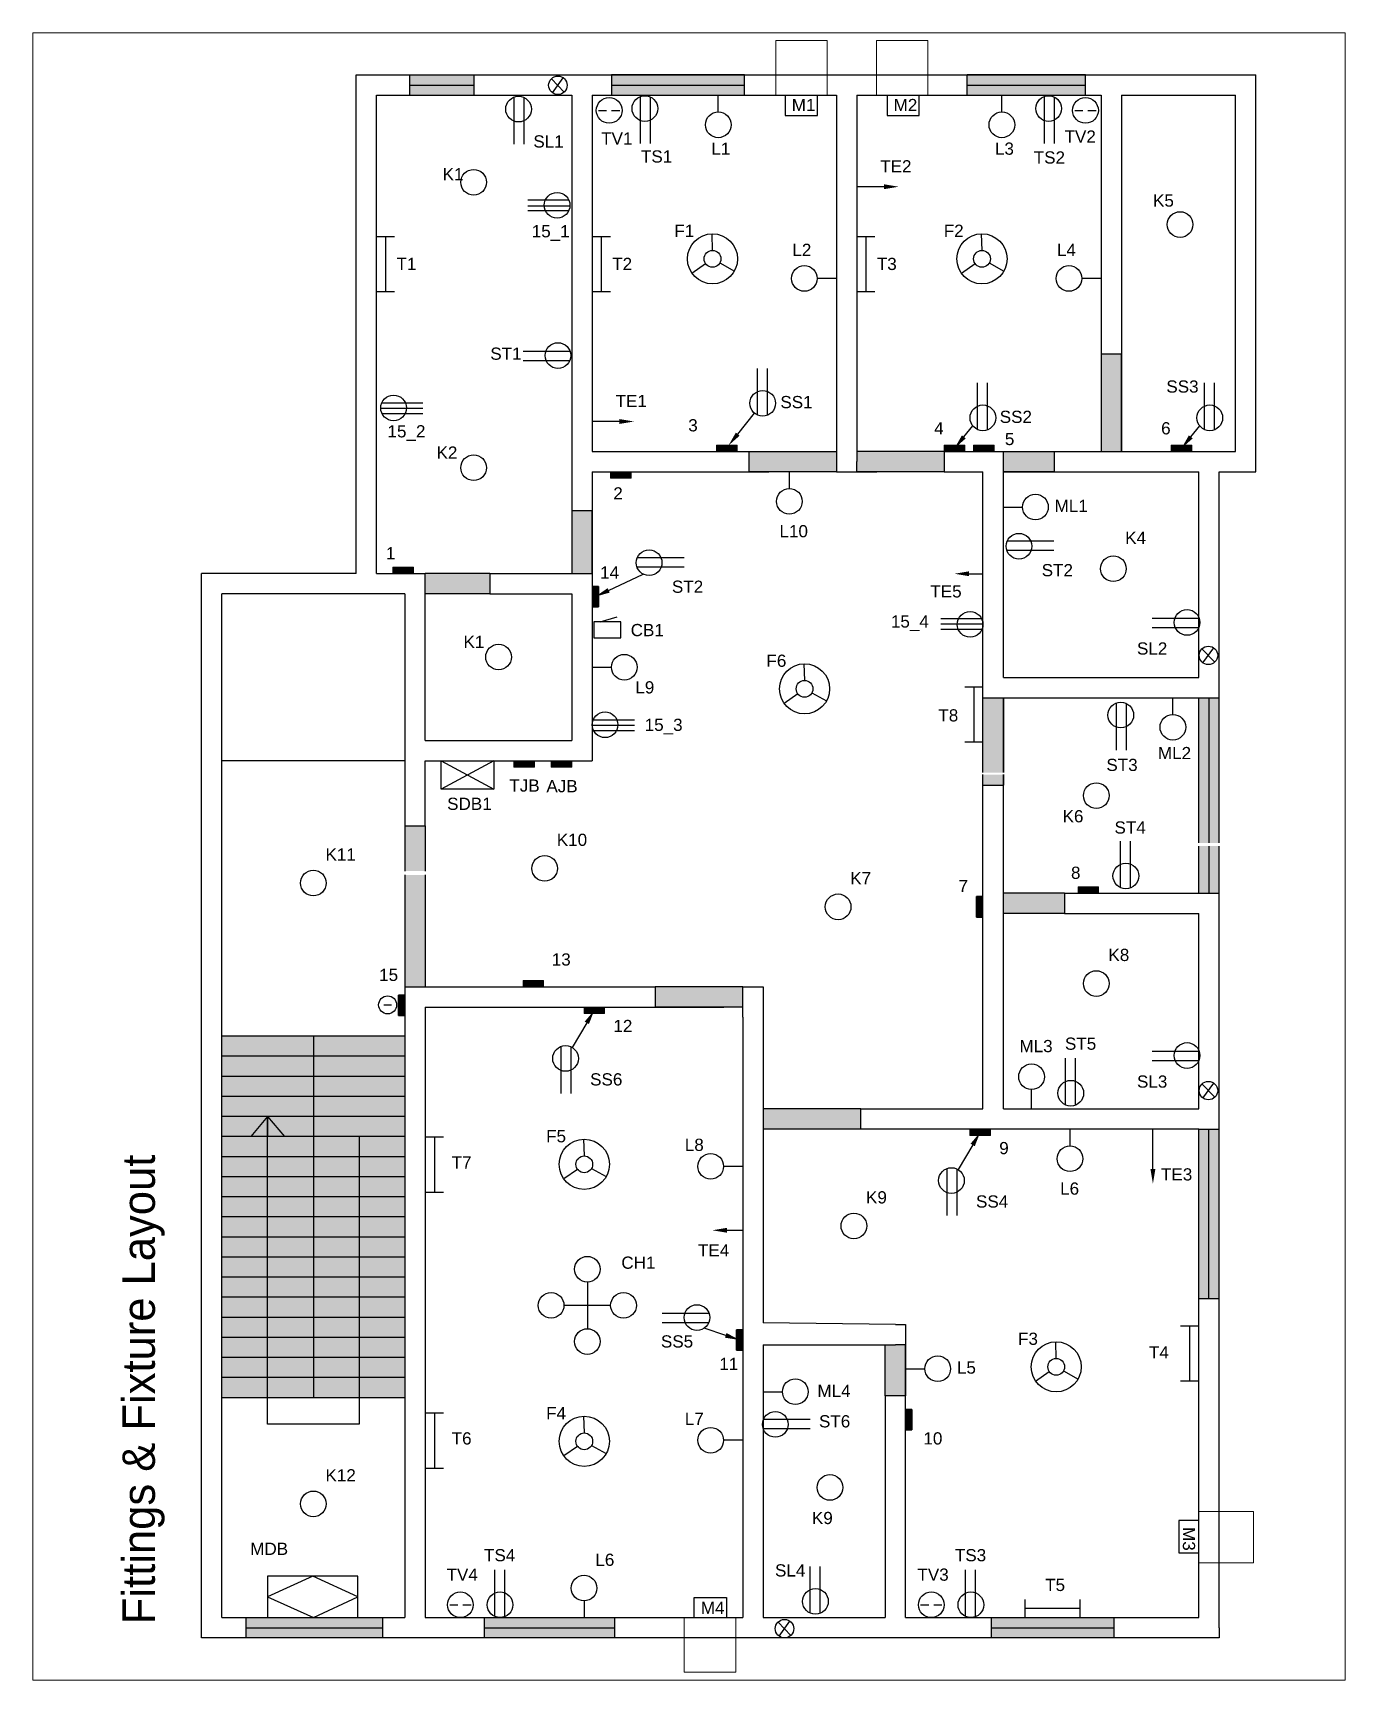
# Paper-space layout 'Layout1' of a CAD drawing. Header units: inches. Extents: x 0.11 to 7.78, y 0.37 to 10.
# The model-space entities are those that its viewports show. They can reach past a viewport. Long polylines and large blocks are cut down to what shows.
import ezdxf

# ---------------------------------------------------------------- set-up
doc = ezdxf.new("R2010")
doc.units = ezdxf.units.IN
doc.header["$MEASUREMENT"] = 0
doc.linetypes.add('ACAD_ISO03W100', pattern=[30, 12, -18])
doc.linetypes.add('DASHEDX2', pattern=[1.5, 1, -0.5])
doc.layers.add('Layer1', color=7, linetype='DASHEDX2', lineweight=5)
doc.styles.get("Standard").update_dxf_attribs({"font": 'arial.ttf'})

psp = doc.layouts.get("Layout1")

msp = doc.modelspace()

# ---------------------------------------------------------------- texts
for s, p in [('SS3', (1659.01, 2810.56)), ('SS2', (1577.14, 2795.68))]:
    msp.add_text(s, height=6).set_placement(p)
at = {"char_height": 6}
for s, width, heights, insert, attachment_point in [('M1', 8.5023, [0], (1474.97, 2954.88), 1), ('M2', 8.5023, [0], (1525.02, 2954.88), 1), ('TV1', 8.5023, [0], (1381.33, 2938.43), 1), ('TV2', 8.5023, [0], (1608.99, 2939.41), 1), ('SL1', 8.5023, [0], (1348.01, 2937), 1), ('TS1', 8.5023, [0], (1400.87, 2929.61), 1), ('L1', 8.5023, [0], (1435.48, 2933.45), 1), ('L3', 8.5023, [0], (1574.81, 2933.45), 1), ('TE2', 8.5023, [0], (1518.42, 2924.78), 1), ('TS2', 8.5023, [0], (1593.87, 2929.13), 1), ('K1', 8.5023, [0], (1303.43, 2920.88), 1), ('K5', 8.5023, [0], (1652.47, 2907.94), 1), ('15_1', 8.5023, [0], (1347.22, 2892.87), 1), ('F1', 8.5023, [0], (1417.3, 2893.11), 1), ('F2', 8.5023, [0], (1549.66, 2893.11), 1), ('L2', 8.5023, [0], (1475.28, 2883.73), 1), ('L4', 8.5023, [0], (1605.28, 2883.73), 1), ('T1', 8.5023, [0], (1280.76, 2876.81), 1), ('T2', 8.5023, [0], (1386.76, 2876.81), 1), ('T3', 8.5023, [0], (1516.78, 2876.81), 1), ('ST1', 8.5023, [0], (1326.86, 2832.71), 1), ('TE1', 8.5023, [0], (1388.42, 2809.43), 1), ('SS1', 8.5023, [0], (1469.38, 2808.92), 1), ('3', 8.5023, [0], (1424.12, 2797.52), 1), ('4', 8.5023, [0], (1544.94, 2796.05), 1), ('6', 8.5023, [0], (1656.45, 2796.05), 1), ('K2', 8.5023, [0], (1300.44, 2784.11), 1), ('5', 8.5023, [0], (1579.67, 2790.79), 1), ('2', 8.5023, [0], (1387.3, 2764.06), 1), ('ML1', 8.5023, [0], (1604.12, 2757.9), 1), ('L10', 8.5023, [0], (1468.94, 2745.48), 1), ('K4', 8.5023, [0], (1638.78, 2742.23), 1), ('1', 8.5023, [0], (1275.56, 2734.65), 1), ('14', 8.5023, [0], (1380.82, 2725.18), 1), ('ST2', 8.5023, [0], (1597.77, 2726.33), 1), ('ST2', 8.5023, [0], (1416.09, 2718.21), 1), ('TE5', 8.5023, [0], (1543.06, 2715.92), 1), ('CB1', 8.5023, [0], (1395.84, 2696.9), 1), ('15_4', 8.5023, [0], (1523.69, 2701.14), 1), ('K1', 8.5023, [0], (1313.69, 2691.1), 1), ('SL2', 8.5023, [0], (1644.58, 2687.85), 1), ('F6', 8.5023, [0], (1462.53, 2681.84), 1), ('L9', 8.5023, [0], (1398.13, 2668.75), 1), ('T8', 8.5023, [0], (1547, 2655.01), 1), ('15_3', 8.5023, [0], (1402.7, 2650.34), 1), ('ST3', 20.9187, [6.2], (1629.55, 2630.66), 1), ('ML2', 8.5023, [0], (1654.87, 2636.47), 1), ('TJB', 8.5023, [0], (1336.23, 2620.5), 1), ('AJB', 8.5023, [0], (1354.43, 2620.2), 1), ('SDB1', 8.5023, [0], (1305.66, 2611.54), 1), ('K6', 8.5023, [0], (1608.03, 2605.43), 1), ('ST4', 20.9187, [6.2], (1633.53, 2599.9), 1), ('K10', 8.5023, [0], (1359.53, 2593.84), 1), ('K11', 8.5023, [0], (1245.89, 2586.66), 1), ('K7', 8.5023, [0], (1503.7, 2574.95), 1), ('8', 8.5023, [0], (1612.17, 2577.65), 1), ('7', 8.5023, [0], (1556.92, 2571.13), 1), ('13', 8.5023, [0], (1357.06, 2535.06), 1), ('K8', 8.5023, [0], (1630.55, 2537.28), 1), ('15', 8.5023, [0], (1272.26, 2527.48), 1), ('12', 8.5023, [0], (1387.34, 2502.36), 1), ('ST5', 19.9254, [6.2], (1609.19, 2493.68), 1), ('ML3', 17.9387, [7.51], (1586.84, 2492.5), 1), ('SS6', 20.9187, [6.2], (1375.91, 2476.14), 1), ('SL3', 8.5023, [0], (1644.58, 2475.06), 1), ('F5', 8.5023, [0], (1354.29, 2448.2), 1), ('L8', 8.5023, [0], (1422.43, 2443.98), 1), ('9', 8.5023, [0], (1576.91, 2442.36), 1), ('T7', 8.5023, [0], (1307.89, 2435.33), 1), ('TE3', 8.5023, [0], (1656.38, 2429.46), 1), ('L6', 8.5023, [0], (1606.82, 2422.48), 1), ('K9', 8.5023, [0], (1511.47, 2418.16), 1), ('SS4', 20.9187, [6.2], (1565.49, 2416.14), 1), ('TE4', 8.5023, [0], (1428.91, 2392.15), 1), ('CH1', 8.5023, [0], (1391.25, 2386.08), 1), ('SS5', 19.9254, [6.2], (1410.69, 2347.38), 1), ('F3', 8.5023, [0], (1586.15, 2348.69), 1), ('T4', 8.5023, [0], (1650.5, 2342.03), 1), ('11', 8.5023, [0], (1439.39, 2336.32), 1), ('L5', 8.5023, [0], (1556.12, 2334.53), 1), ('ML4', 8.5023, [0], (1487.58, 2323.06), 1), ('F4', 8.5023, [0], (1354.29, 2312.1), 1), ('L7', 8.5023, [0], (1422.43, 2309.37), 1), ('ST6', 19.9254, [6.2], (1488.35, 2308.13), 1), ('T6', 8.5023, [0], (1307.89, 2299.73), 1), ('10', 8.5023, [0], (1539.66, 2299.73), 1), ('K12', 8.5023, [0], (1245.89, 2281.6), 1), ('K9', 8.5023, [0], (1484.88, 2260.62), 1), ('MDB', 8.5023, [0], (1208.91, 2245.48), 1), ('TS4', 19.9254, [6.2], (1323.78, 2242.34), 1), ('TS3', 19.9254, [6.2], (1555.12, 2242.34), 1), ('L6', 8.5023, [0], (1378.48, 2240.1), 1), ('SL4', 19.9254, [6.2], (1466.74, 2234.87), 1), ('TV4', 8.5023, [0], (1305.37, 2232.8), 1), ('TV3', 8.5023, [0], (1536.72, 2232.8), 1), ('T5', 8.5023, [0], (1599.47, 2227.73), 1), ('M4', 8.5023, [0], (1430.3, 2210.45), 7)]:
    msp.add_mtext_dynamic_manual_height_columns(s, width=width, gutter_width=1, heights=heights, dxfattribs=dict(at, insert=insert, attachment_point=attachment_point))
at = {"attachment_point": 1}
for s, width, heights, insert, char_height, rotation in [('{\\Ftxt|c0;Fittings & Fixture Layout}', 469.4859, [37.35], (1146.08, 2205.44), 16, 90), ('M3', 8.5023, [0], (1673.14, 2253.16), 6, 270)]:
    msp.add_mtext_dynamic_manual_height_columns(s, width=width, gutter_width=1, heights=heights, dxfattribs=dict(at, insert=insert, char_height=char_height, rotation=rotation))

# ---------------------------------------------------------------- blocks, each defined once
blk = doc.blocks.new('15')
for p, q in [((1327.98, 2884.52), (1307.25, 2884.52)), ((1307.77, 2887.31), (1327.98, 2887.31)), ((1307.89, 2882.02), (1327.98, 2882.02))]:
    blk.add_line(p, q)
blk.add_circle((1313.56, 2884.79), 6.31)
at = {"insert": (1310.58, 2876.31), "char_height": 6, "attachment_point": 1}
blk.add_mtext_dynamic_manual_height_columns('15_2', width=8.5023, gutter_width=1, heights=[0], dxfattribs=at)

# ---------------------------------------------------------------- hatches: boundary and pattern name
at = {"true_color": 0x7aafdf}
h = msp.add_hatch(color=143, dxfattribs=at)
h.dxf.hatch_style = 1
h.paths.add_polyline_path([(1318.93, 2961.66), (1287.2, 2961.66), (1287.2, 2956.66), (1318.93, 2956.66)])
h.paths.add_polyline_path([(1318.93, 2966.66), (1287.2, 2966.66), (1287.2, 2961.66), (1318.93, 2961.66)])
h.paths.add_polyline_path([(1451.81, 2966.66), (1386.49, 2966.66), (1386.49, 2961.66), (1451.81, 2961.66)])
h.paths.add_polyline_path([(1451.81, 2961.66), (1386.49, 2961.66), (1386.49, 2956.66), (1451.81, 2956.66)])
h.paths.add_polyline_path([(1619.29, 2966.66), (1561.09, 2966.66), (1561.09, 2961.66), (1619.29, 2961.66)])
h.paths.add_polyline_path([(1619.29, 2961.66), (1561.09, 2961.66), (1561.09, 2956.66), (1619.29, 2956.66)])
at = {"true_color": 0x727430}
h = msp.add_hatch(color=67, dxfattribs=at)
h.dxf.hatch_style = 1
h.paths.add_polyline_path([(1636.93, 2829.66), (1626.93, 2829.66), (1626.93, 2781.66), (1636.93, 2781.66)])
at = {"true_color": 0x939598}
h = msp.add_hatch(color=252, dxfattribs=at)
h.dxf.hatch_style = 1
h.paths.add_polyline_path([(1438.08, 2784.79), (1438.08, 2781.66), (1448.17, 2781.66), (1448.17, 2784.79)])
h = msp.add_hatch(color=252, dxfattribs=at)
h.dxf.hatch_style = 1
h.paths.add_polyline_path([(1549.93, 2784.79), (1549.93, 2781.66), (1560.01, 2781.66), (1560.01, 2784.79)])
h = msp.add_hatch(color=252, dxfattribs=at)
h.dxf.hatch_style = 1
h.paths.add_polyline_path([(1564.27, 2784.79), (1564.27, 2781.66), (1574.36, 2781.66), (1574.36, 2784.79)])
h = msp.add_hatch(color=252, dxfattribs=at)
h.dxf.hatch_style = 1
h.paths.add_polyline_path([(1661.44, 2784.79), (1661.44, 2781.66), (1671.53, 2781.66), (1671.53, 2784.79)])
at = {"true_color": 0x727430}
h = msp.add_hatch(color=67, dxfattribs=at)
h.dxf.hatch_style = 1
h.paths.add_polyline_path([(1496.93, 2781.66), (1453.93, 2781.66), (1453.93, 2771.66), (1463.66, 2771.66), (1496.93, 2771.66), (1496.93, 2776.66)])
h = msp.add_hatch(color=67, dxfattribs=at)
h.dxf.hatch_style = 1
h.paths.add_polyline_path([(1549.93, 2781.66), (1506.93, 2781.66), (1506.93, 2776.66), (1506.93, 2771.66), (1516.83, 2771.66), (1549.93, 2771.66)])
h = msp.add_hatch(color=67, dxfattribs=at)
h.dxf.hatch_style = 1
h.paths.add_polyline_path([(1603.93, 2781.66), (1578.93, 2781.66), (1578.93, 2771.66), (1603.93, 2771.66)])
at = {"true_color": 0x939598}
h = msp.add_hatch(color=252, dxfattribs=at)
h.dxf.hatch_style = 1
h.paths.add_polyline_path([(1396.09, 2768.54), (1396.09, 2771.66), (1386, 2771.66), (1386, 2768.54)])
at = {"true_color": 0x727430}
h = msp.add_hatch(color=67, dxfattribs=at)
h.dxf.hatch_style = 1
h.paths.add_polyline_path([(1376.93, 2752.66), (1366.93, 2752.66), (1366.93, 2721.66), (1376.93, 2721.66)])
at = {"true_color": 0x939598}
h = msp.add_hatch(color=252, dxfattribs=at)
h.dxf.hatch_style = 1
h.paths.add_polyline_path([(1279.04, 2724.79), (1279.04, 2721.66), (1289.12, 2721.66), (1289.12, 2724.79)])
at = {"true_color": 0x727430}
h = msp.add_hatch(color=67, dxfattribs=at)
h.dxf.hatch_style = 1
h.paths.add_polyline_path([(1326.68, 2721.66), (1294.93, 2721.66), (1294.93, 2711.66), (1326.68, 2711.66)])
at = {"true_color": 0x939598}
h = msp.add_hatch(color=252, dxfattribs=at)
h.dxf.hatch_style = 1
h.paths.add_polyline_path([(1380.05, 2715.38), (1376.93, 2715.38), (1376.93, 2705.3), (1380.05, 2705.3)])
at = {"true_color": 0x727430}
h = msp.add_hatch(color=67, dxfattribs=at)
h.dxf.hatch_style = 1
h.paths.add_polyline_path([(1578.93, 2660.66), (1568.93, 2660.66), (1568.93, 2623.88), (1578.93, 2623.88)])
h.paths.add_polyline_path([(1578.93, 2622.88), (1568.93, 2622.88), (1568.93, 2617.66), (1578.93, 2617.66)])
at = {"true_color": 0x7aafdf}
h = msp.add_hatch(color=143, dxfattribs=at)
h.dxf.hatch_style = 1
h.paths.add_polyline_path([(1679.93, 2660.66), (1674.93, 2660.66), (1674.93, 2589.35), (1679.93, 2589.35)])
h.paths.add_polyline_path([(1684.93, 2660.66), (1679.93, 2660.66), (1679.93, 2589.35), (1684.93, 2589.35)])
h.paths.add_polyline_path([(1684.93, 2587.77), (1679.93, 2587.77), (1679.93, 2564.66), (1684.93, 2564.66)])
h.paths.add_polyline_path([(1679.93, 2587.77), (1674.93, 2587.77), (1674.93, 2564.66), (1679.93, 2564.66)])
at = {"true_color": 0x727430}
h = msp.add_hatch(color=67, dxfattribs=at)
h.dxf.hatch_style = 1
h.paths.add_polyline_path([(1348.58, 2626.54), (1348.58, 2629.66), (1338.5, 2629.66), (1338.5, 2626.54)])
at = {"true_color": 0x7aafdf}
h = msp.add_hatch(color=143, dxfattribs=at)
h.dxf.hatch_style = 1
h.paths.add_polyline_path([(1366.93, 2626.54), (1366.93, 2629.66), (1356.84, 2629.66), (1356.84, 2626.54)])
at = {"true_color": 0x727430}
h = msp.add_hatch(color=67, dxfattribs=at)
h.dxf.hatch_style = 1
h.paths.add_polyline_path([(1294.93, 2573.59), (1284.93, 2573.59), (1284.93, 2518.66), (1294.93, 2518.66)])
h.paths.add_polyline_path([(1294.93, 2597.66), (1284.93, 2597.66), (1284.93, 2575.5), (1294.93, 2575.5)])
at = {"true_color": 0x939598}
h = msp.add_hatch(color=252, dxfattribs=at)
h.dxf.hatch_style = 1
h.paths.add_polyline_path([(1615.65, 2567.79), (1615.65, 2564.66), (1625.73, 2564.66), (1625.73, 2567.79)])
h = msp.add_hatch(color=252, dxfattribs=at)
h.dxf.hatch_style = 1
h.paths.add_polyline_path([(1565.8, 2552.86), (1568.93, 2552.86), (1568.93, 2562.95), (1565.8, 2562.95)])
at = {"true_color": 0x727430}
h = msp.add_hatch(color=67, dxfattribs=at)
h.dxf.hatch_style = 1
h.paths.add_polyline_path([(1608.93, 2564.66), (1578.93, 2564.66), (1578.93, 2554.66), (1608.93, 2554.66)])
at = {"true_color": 0x939598}
h = msp.add_hatch(color=252, dxfattribs=at)
h.dxf.hatch_style = 1
h.paths.add_polyline_path([(1342.99, 2521.79), (1342.99, 2518.66), (1353.07, 2518.66), (1353.07, 2521.79)])
at = {"true_color": 0x727430}
h = msp.add_hatch(color=67, dxfattribs=at)
h.dxf.hatch_style = 1
h.paths.add_polyline_path([(1450.93, 2518.66), (1407.93, 2518.66), (1407.93, 2508.66), (1441.57, 2508.66), (1450.93, 2508.66), (1450.93, 2513.66)])
at = {"true_color": 0x939598}
h = msp.add_hatch(color=252, dxfattribs=at)
h.dxf.hatch_style = 1
h.paths.add_polyline_path([(1281.8, 2504.5), (1284.93, 2504.5), (1284.93, 2514.59), (1281.8, 2514.59)])
h = msp.add_hatch(color=252, dxfattribs=at)
h.dxf.hatch_style = 1
h.paths.add_polyline_path([(1383.02, 2505.54), (1383.02, 2508.66), (1372.93, 2508.66), (1372.93, 2505.54)])
h = msp.add_hatch(color=252, dxfattribs=at)
h.dxf.hatch_style = 1
h.paths.add_polyline_path([(1239.93, 2494.36), (1194.93, 2494.36), (1194.93, 2484.49), (1239.93, 2484.49)])
h.paths.add_polyline_path([(1284.93, 2494.36), (1239.93, 2494.36), (1239.93, 2484.49), (1284.93, 2484.49)])
h.paths.add_polyline_path([(1284.93, 2484.49), (1239.93, 2484.49), (1239.93, 2474.62), (1284.93, 2474.62)])
h.paths.add_polyline_path([(1284.93, 2474.62), (1239.93, 2474.62), (1239.93, 2464.75), (1284.93, 2464.75)])
h.paths.add_polyline_path([(1284.93, 2464.75), (1239.93, 2464.75), (1239.93, 2454.88), (1284.93, 2454.88)])
h.paths.add_polyline_path([(1284.93, 2454.88), (1239.93, 2454.88), (1239.93, 2445.01), (1284.93, 2445.01)])
h.paths.add_polyline_path([(1262.43, 2445.01), (1239.93, 2445.01), (1239.93, 2435.14), (1262.43, 2435.14)])
h.paths.add_polyline_path([(1284.93, 2445.01), (1262.43, 2445.01), (1262.43, 2435.14), (1284.93, 2435.14)])
h.paths.add_polyline_path([(1239.93, 2445.01), (1217.43, 2445.01), (1217.43, 2435.14), (1239.93, 2435.14)])
h.paths.add_polyline_path([(1239.93, 2454.88), (1217.43, 2454.88), (1225.71, 2445.01), (1239.93, 2445.01)])
h.paths.add_polyline_path([(1239.93, 2464.75), (1194.93, 2464.75), (1194.93, 2454.88), (1239.93, 2454.88)])
h.paths.add_polyline_path([(1239.93, 2474.62), (1194.93, 2474.62), (1194.93, 2464.75), (1239.93, 2464.75)])
h.paths.add_polyline_path([(1239.93, 2484.49), (1194.93, 2484.49), (1194.93, 2474.62), (1239.93, 2474.62)])
h.paths.add_polyline_path([(1217.43, 2454.88), (1194.93, 2454.88), (1194.93, 2445.01), (1209.14, 2445.01)])
h.paths.add_polyline_path([(1217.43, 2445.01), (1194.93, 2445.01), (1194.93, 2435.14), (1217.43, 2435.14)])
h.paths.add_polyline_path([(1217.43, 2435.14), (1194.93, 2435.14), (1194.93, 2425.28), (1217.43, 2425.28)])
h.paths.add_polyline_path([(1239.93, 2435.14), (1217.43, 2435.14), (1217.43, 2425.28), (1239.93, 2425.28)])
h.paths.add_polyline_path([(1262.43, 2435.14), (1239.93, 2435.14), (1239.93, 2425.28), (1262.43, 2425.28)])
h.paths.add_polyline_path([(1284.93, 2435.14), (1262.43, 2435.14), (1262.43, 2425.28), (1284.93, 2425.28)])
h.paths.add_polyline_path([(1284.93, 2425.28), (1262.43, 2425.28), (1262.43, 2415.41), (1284.93, 2415.41)])
h.paths.add_polyline_path([(1262.43, 2425.28), (1239.93, 2425.28), (1239.93, 2415.41), (1262.43, 2415.41)])
h.paths.add_polyline_path([(1239.93, 2425.28), (1217.43, 2425.28), (1217.43, 2415.41), (1239.93, 2415.41)])
h.paths.add_polyline_path([(1217.43, 2425.28), (1194.93, 2425.28), (1194.93, 2415.41), (1217.43, 2415.41)])
h.paths.add_polyline_path([(1217.43, 2415.41), (1194.93, 2415.41), (1194.93, 2405.54), (1217.43, 2405.54)])
h.paths.add_polyline_path([(1239.93, 2415.41), (1217.43, 2415.41), (1217.43, 2405.54), (1239.93, 2405.54)])
h.paths.add_polyline_path([(1262.43, 2415.41), (1239.93, 2415.41), (1239.93, 2405.54), (1262.43, 2405.54)])
h.paths.add_polyline_path([(1284.93, 2415.41), (1262.43, 2415.41), (1262.43, 2405.54), (1284.93, 2405.54)])
h.paths.add_polyline_path([(1217.43, 2405.54), (1194.93, 2405.54), (1194.93, 2395.67), (1217.43, 2395.67)])
h.paths.add_polyline_path([(1217.43, 2395.67), (1194.93, 2395.67), (1194.93, 2385.8), (1217.43, 2385.8)])
h.paths.add_polyline_path([(1217.43, 2385.8), (1194.93, 2385.8), (1194.93, 2375.93), (1217.43, 2375.93)])
h.paths.add_polyline_path([(1217.43, 2375.93), (1194.93, 2375.93), (1194.93, 2366.06), (1217.43, 2366.06)])
h.paths.add_polyline_path([(1217.43, 2356.19), (1194.93, 2356.19), (1194.93, 2346.32), (1217.43, 2346.32)])
h.paths.add_polyline_path([(1217.43, 2366.06), (1194.93, 2366.06), (1194.93, 2356.19), (1217.43, 2356.19)])
h.paths.add_polyline_path([(1217.43, 2346.32), (1194.93, 2346.32), (1194.93, 2336.45), (1217.43, 2336.45)])
h.paths.add_polyline_path([(1217.43, 2336.45), (1194.93, 2336.45), (1194.93, 2326.58), (1217.43, 2326.58)])
h.paths.add_polyline_path([(1217.43, 2326.58), (1194.93, 2326.58), (1194.93, 2316.71), (1217.43, 2316.71)])
h.paths.add_polyline_path([(1239.93, 2326.58), (1217.43, 2326.58), (1217.43, 2316.71), (1239.93, 2316.71)])
h.paths.add_polyline_path([(1239.93, 2336.45), (1217.43, 2336.45), (1217.43, 2326.58), (1239.93, 2326.58)])
h.paths.add_polyline_path([(1239.93, 2346.32), (1217.43, 2346.32), (1217.43, 2336.45), (1239.93, 2336.45)])
h.paths.add_polyline_path([(1239.93, 2356.19), (1217.43, 2356.19), (1217.43, 2346.32), (1239.93, 2346.32)])
h.paths.add_polyline_path([(1239.93, 2366.06), (1217.43, 2366.06), (1217.43, 2356.19), (1239.93, 2356.19)])
h.paths.add_polyline_path([(1239.93, 2375.93), (1217.43, 2375.93), (1217.43, 2366.06), (1239.93, 2366.06)])
h.paths.add_polyline_path([(1239.93, 2385.8), (1217.43, 2385.8), (1217.43, 2375.93), (1239.93, 2375.93)])
h.paths.add_polyline_path([(1239.93, 2405.54), (1217.43, 2405.54), (1217.43, 2395.67), (1239.93, 2395.67)])
h.paths.add_polyline_path([(1239.93, 2395.67), (1217.43, 2395.67), (1217.43, 2385.8), (1239.93, 2385.8)])
h.paths.add_polyline_path([(1262.43, 2395.67), (1239.93, 2395.67), (1239.93, 2385.8), (1262.43, 2385.8)])
h.paths.add_polyline_path([(1262.43, 2405.54), (1239.93, 2405.54), (1239.93, 2395.67), (1262.43, 2395.67)])
h.paths.add_polyline_path([(1284.93, 2405.54), (1262.43, 2405.54), (1262.43, 2395.67), (1284.93, 2395.67)])
h.paths.add_polyline_path([(1284.93, 2395.67), (1262.43, 2395.67), (1262.43, 2385.8), (1284.93, 2385.8)])
h.paths.add_polyline_path([(1284.93, 2385.8), (1262.43, 2385.8), (1262.43, 2375.93), (1284.93, 2375.93)])
h.paths.add_polyline_path([(1284.93, 2375.93), (1262.43, 2375.93), (1262.43, 2366.06), (1284.93, 2366.06)])
h.paths.add_polyline_path([(1262.43, 2375.93), (1239.93, 2375.93), (1239.93, 2366.06), (1262.43, 2366.06)])
h.paths.add_polyline_path([(1262.43, 2385.8), (1239.93, 2385.8), (1239.93, 2375.93), (1262.43, 2375.93)])
h.paths.add_polyline_path([(1262.43, 2366.06), (1239.93, 2366.06), (1239.93, 2356.19), (1262.43, 2356.19)])
h.paths.add_polyline_path([(1284.93, 2366.06), (1262.43, 2366.06), (1262.43, 2356.19), (1284.93, 2356.19)])
h.paths.add_polyline_path([(1284.93, 2356.19), (1262.43, 2356.19), (1262.43, 2346.32), (1284.93, 2346.32)])
h.paths.add_polyline_path([(1262.43, 2356.19), (1239.93, 2356.19), (1239.93, 2346.32), (1262.43, 2346.32)])
h.paths.add_polyline_path([(1262.43, 2336.45), (1239.93, 2336.45), (1239.93, 2326.58), (1262.43, 2326.58)])
h.paths.add_polyline_path([(1262.43, 2346.32), (1239.93, 2346.32), (1239.93, 2336.45), (1262.43, 2336.45)])
h.paths.add_polyline_path([(1284.93, 2346.32), (1262.43, 2346.32), (1262.43, 2336.45), (1284.93, 2336.45)])
h.paths.add_polyline_path([(1284.93, 2336.45), (1262.43, 2336.45), (1262.43, 2326.58), (1284.93, 2326.58)])
h.paths.add_polyline_path([(1284.93, 2326.58), (1262.43, 2326.58), (1262.43, 2316.71), (1284.93, 2316.71)])
h.paths.add_polyline_path([(1262.43, 2326.58), (1239.93, 2326.58), (1239.93, 2316.71), (1262.43, 2316.71)])
h = msp.add_hatch(color=256)
h.dxf.hatch_style = 1
h.paths.add_polyline_path([(1217.43, 2454.88), (1209.14, 2445.01), (1217.43, 2445.01)])
h.paths.add_polyline_path([(1217.43, 2454.88), (1217.43, 2445.01), (1225.71, 2445.01)])
at = {"true_color": 0x727430}
h = msp.add_hatch(color=67, dxfattribs=at)
h.dxf.hatch_style = 1
h.paths.add_polyline_path([(1508.93, 2458.66), (1460.93, 2458.66), (1460.93, 2448.66), (1508.93, 2448.66)])
at = {"true_color": 0x939598}
h = msp.add_hatch(color=252, dxfattribs=at)
h.dxf.hatch_style = 1
h.paths.add_polyline_path([(1572.59, 2445.54), (1572.59, 2448.66), (1562.51, 2448.66), (1562.51, 2445.54)])
at = {"true_color": 0x7aafdf}
h = msp.add_hatch(color=143, dxfattribs=at)
h.dxf.hatch_style = 1
h.paths.add_polyline_path([(1679.93, 2448.66), (1674.93, 2448.66), (1674.93, 2365.47), (1679.93, 2365.47)])
h.paths.add_polyline_path([(1684.93, 2448.66), (1679.93, 2448.66), (1679.93, 2365.47), (1684.93, 2365.47)])
at = {"true_color": 0x939598}
h = msp.add_hatch(color=252, dxfattribs=at)
h.dxf.hatch_style = 1
h.paths.add_polyline_path([(1447.8, 2340.05), (1450.93, 2340.05), (1450.93, 2350.13), (1447.8, 2350.13)])
at = {"true_color": 0x727430}
h = msp.add_hatch(color=67, dxfattribs=at)
h.dxf.hatch_style = 1
h.paths.add_polyline_path([(1530.93, 2342.66), (1525.93, 2342.66), (1520.93, 2342.66), (1520.93, 2317.66), (1530.93, 2317.66)])
at = {"true_color": 0x939598}
h = msp.add_hatch(color=252, dxfattribs=at)
h.dxf.hatch_style = 1
h.paths.add_polyline_path([(1534.05, 2310.97), (1530.93, 2310.97), (1530.93, 2300.89), (1534.05, 2300.89)])
at = {"true_color": 0x7aafdf}
h = msp.add_hatch(color=143, dxfattribs=at)
h.dxf.hatch_style = 1
h.paths.add_polyline_path([(1273.95, 2203.66), (1206.83, 2203.66), (1206.83, 2198.66), (1273.95, 2198.66)])
h.paths.add_polyline_path([(1273.95, 2208.66), (1206.83, 2208.66), (1206.83, 2203.66), (1273.95, 2203.66)])
h = msp.add_hatch(color=143, dxfattribs=at)
h.dxf.hatch_style = 1
h.paths.add_polyline_path([(1388.06, 2208.66), (1323.97, 2208.66), (1323.97, 2203.66), (1388.06, 2203.66)])
h.paths.add_polyline_path([(1388.06, 2203.66), (1323.97, 2203.66), (1323.97, 2198.66), (1388.06, 2198.66)])
h = msp.add_hatch(color=143, dxfattribs=at)
h.dxf.hatch_style = 1
h.paths.add_polyline_path([(1633.29, 2208.66), (1572.91, 2208.66), (1572.91, 2203.66), (1633.29, 2203.66)])
h.paths.add_polyline_path([(1633.29, 2203.66), (1572.91, 2203.66), (1572.91, 2198.66), (1633.29, 2198.66)])

# ---------------------------------------------------------------- linework, layer by layer
for p, q in [((1260.93, 2721.66), (1260.93, 2966.66)), ((1260.93, 2966.66), (1702.93, 2966.66)), ((1287.2, 2966.66), (1287.2, 2956.66)), ((1318.93, 2956.66), (1318.93, 2966.66)), ((1356.9, 2964.8), (1363.18, 2958.24)), ((1357.38, 2957.9), (1362.72, 2965.25)), ((1386.49, 2966.66), (1386.49, 2956.66)), ((1386.49, 2966.66), (1451.81, 2966.66)), ((1451.81, 2966.66), (1386.49, 2966.66)), ((1386.49, 2966.66), (1451.81, 2966.66)), ((1451.81, 2966.66), (1386.49, 2966.66)), ((1386.49, 2966.66), (1451.81, 2966.66)), ((1451.81, 2966.66), (1386.49, 2966.66)), ((1386.49, 2966.66), (1451.81, 2966.66)), ((1451.81, 2956.66), (1451.81, 2966.66)), ((1561.09, 2956.66), (1561.09, 2966.66)), ((1619.29, 2966.66), (1561.09, 2966.66)), ((1561.09, 2966.66), (1619.29, 2966.66)), ((1619.29, 2966.66), (1561.09, 2966.66)), ((1561.09, 2966.66), (1619.29, 2966.66)), ((1619.29, 2966.66), (1561.09, 2966.66)), ((1561.09, 2966.66), (1619.29, 2966.66)), ((1619.29, 2956.66), (1619.29, 2966.66)), ((1702.93, 2771.66), (1702.93, 2966.66)), ((1270.93, 2721.66), (1270.93, 2956.66)), ((1270.93, 2956.66), (1366.93, 2956.66)), ((1287.2, 2961.66), (1318.93, 2961.66)), ((1338.62, 2932.69), (1338.62, 2955.8)), ((1343.37, 2955.59), (1343.37, 2932.69)), ((1366.93, 2956.66), (1366.93, 2752.66)), ((1376.93, 2956.66), (1376.93, 2781.66)), ((1376.93, 2956.66), (1496.93, 2956.66)), ((1386.49, 2961.66), (1451.81, 2961.66)), ((1400.69, 2932.97), (1400.69, 2956.08)), ((1405.43, 2955.87), (1405.43, 2932.97)), ((1438.87, 2948.46), (1438.87, 2956.66)), ((1471.73, 2956.66), (1471.73, 2946.8)), ((1487.55, 2946.8), (1487.55, 2956.66)), ((1496.93, 2956.66), (1496.93, 2776.66)), ((1506.93, 2956.66), (1506.93, 2776.66)), ((1506.93, 2956.66), (1626.93, 2956.66)), ((1521.78, 2956.66), (1521.78, 2946.8)), ((1537.6, 2946.8), (1537.6, 2956.66)), ((1561.09, 2961.66), (1619.29, 2961.66)), ((1578.2, 2948.46), (1578.2, 2956.66)), ((1599.07, 2932.97), (1599.07, 2956.08)), ((1603.82, 2955.87), (1603.82, 2932.97)), ((1626.93, 2956.66), (1626.93, 2829.66)), ((1636.93, 2956.66), (1636.93, 2829.66)), ((1636.93, 2956.66), (1692.93, 2956.66)), ((1692.93, 2781.66), (1692.93, 2956.66)), ((1380.03, 2949.26), (1384.02, 2949.26)), ((1386.49, 2949.26), (1390.48, 2949.26)), ((1471.73, 2946.8), (1487.55, 2946.8)), ((1521.78, 2946.8), (1537.6, 2946.8)), ((1614.05, 2949.26), (1618.04, 2949.26)), ((1620.51, 2949.26), (1624.5, 2949.26)), ((1365.48, 2905.14), (1345.28, 2905.14)), ((1345.28, 2902.36), (1366, 2902.36)), ((1365.37, 2899.85), (1345.28, 2899.85)), ((1270.9, 2887.33), (1279.85, 2887.33)), ((1275.37, 2887.33), (1275.37, 2860.21)), ((1376.9, 2887.33), (1385.85, 2887.33)), ((1381.37, 2887.33), (1381.37, 2860.21)), ((1435.69, 2888.61), (1435.93, 2880.42)), ((1506.93, 2887.33), (1515.87, 2887.33)), ((1511.4, 2887.33), (1511.4, 2860.21)), ((1568.06, 2888.61), (1568.3, 2880.42)), ((1425.94, 2869.27), (1432.67, 2873.95)), ((1439.66, 2874.3), (1446.82, 2870.32)), ((1558.31, 2869.27), (1565.04, 2873.95)), ((1572.02, 2874.3), (1579.18, 2870.32)), ((1496.93, 2866.66), (1487.46, 2866.66)), ((1626.93, 2866.66), (1617.46, 2866.66)), ((1270.9, 2860.21), (1279.85, 2860.21)), ((1376.9, 2860.21), (1385.85, 2860.21)), ((1506.93, 2860.21), (1515.87, 2860.21)), ((1342.94, 2830.89), (1366.05, 2830.89)), ((1365.84, 2826.15), (1342.94, 2826.15)), ((1626.93, 2829.66), (1636.93, 2829.66)), ((1626.93, 2829.66), (1626.93, 2781.66)), ((1636.93, 2829.66), (1636.93, 2781.66)), ((1636.93, 2781.66), (1636.93, 2829.66)), ((1636.93, 2829.66), (1636.93, 2781.66)), ((1636.93, 2781.66), (1636.93, 2829.66)), ((1636.93, 2829.66), (1636.93, 2781.66)), ((1636.93, 2781.66), (1636.93, 2829.66)), ((1636.93, 2829.66), (1636.93, 2781.66)), ((1636.93, 2781.66), (1636.93, 2829.66)), ((1636.93, 2829.66), (1636.93, 2781.66)), ((1458.1, 2799.58), (1458.1, 2822.48)), ((1462.84, 2822.48), (1462.84, 2799.37)), ((1566.23, 2792.45), (1566.23, 2815.35)), ((1570.98, 2815.35), (1570.98, 2792.24)), ((1677.75, 2792.45), (1677.75, 2815.35)), ((1682.49, 2815.35), (1682.49, 2792.24)), ((1438.08, 2784.79), (1438.08, 2781.66)), ((1438.08, 2784.79), (1448.17, 2784.79)), ((1448.17, 2781.66), (1448.17, 2784.79)), ((1549.93, 2784.79), (1549.93, 2781.66)), ((1549.93, 2784.79), (1560.01, 2784.79)), ((1560.01, 2781.66), (1560.01, 2784.79)), ((1564.27, 2784.79), (1564.27, 2781.66)), ((1564.27, 2784.79), (1574.36, 2784.79)), ((1574.36, 2781.66), (1574.36, 2784.79)), ((1661.44, 2784.79), (1661.44, 2781.66)), ((1661.44, 2784.79), (1671.53, 2784.79)), ((1671.53, 2781.66), (1671.53, 2784.79)), ((1376.93, 2781.66), (1453.93, 2781.66)), ((1453.93, 2781.66), (1453.93, 2771.66)), ((1453.93, 2781.66), (1496.93, 2781.66)), ((1496.93, 2776.66), (1496.93, 2771.66)), ((1549.93, 2781.66), (1506.93, 2781.66)), ((1506.93, 2771.66), (1506.93, 2776.66)), ((1549.93, 2781.66), (1578.93, 2781.66)), ((1549.93, 2781.66), (1549.93, 2771.66)), ((1578.93, 2670.66), (1578.93, 2781.66)), ((1578.93, 2781.66), (1603.93, 2781.66)), ((1603.93, 2781.66), (1603.93, 2771.66)), ((1603.93, 2781.66), (1692.93, 2781.66)), ((1376.93, 2771.66), (1453.93, 2771.66)), ((1376.93, 2771.66), (1376.93, 2752.66)), ((1386, 2771.66), (1386, 2768.54)), ((1396.09, 2768.54), (1386, 2768.54)), ((1396.09, 2768.54), (1396.09, 2771.66)), ((1496.93, 2771.66), (1453.93, 2771.66)), ((1453.93, 2771.66), (1463.66, 2771.66)), ((1463.66, 2771.66), (1453.93, 2771.66)), ((1463.66, 2771.66), (1453.93, 2771.66)), ((1453.93, 2771.66), (1463.66, 2771.66)), ((1463.66, 2771.66), (1453.93, 2771.66)), ((1473.8, 2763.46), (1473.8, 2771.66)), ((1496.93, 2771.66), (1506.93, 2771.66)), ((1549.93, 2771.66), (1506.93, 2771.66)), ((1506.93, 2771.66), (1516.83, 2771.66)), ((1516.83, 2771.66), (1506.93, 2771.66)), ((1506.93, 2771.66), (1516.83, 2771.66)), ((1516.83, 2771.66), (1506.93, 2771.66)), ((1506.93, 2771.66), (1516.83, 2771.66)), ((1516.83, 2771.66), (1506.93, 2771.66)), ((1506.93, 2771.66), (1516.83, 2771.66)), ((1516.83, 2771.66), (1506.93, 2771.66)), ((1549.93, 2771.66), (1568.93, 2771.66)), ((1568.93, 2660.66), (1568.93, 2771.66)), ((1603.93, 2771.66), (1578.93, 2771.66)), ((1578.93, 2771.66), (1603.93, 2771.66)), ((1603.93, 2771.66), (1578.93, 2771.66)), ((1578.93, 2771.66), (1603.93, 2771.66)), ((1603.93, 2771.66), (1578.93, 2771.66)), ((1578.93, 2771.66), (1603.93, 2771.66)), ((1603.93, 2771.66), (1578.93, 2771.66)), ((1603.93, 2771.66), (1674.93, 2771.66)), ((1674.93, 2670.66), (1674.93, 2771.66)), ((1684.93, 2771.66), (1702.93, 2771.66)), ((1684.93, 2589.35), (1684.93, 2771.66)), ((1366.93, 2752.66), (1376.93, 2752.66)), ((1366.93, 2752.66), (1366.93, 2721.66)), ((1376.93, 2752.66), (1376.93, 2721.66)), ((1376.93, 2721.66), (1376.93, 2752.66)), ((1376.93, 2752.66), (1376.93, 2721.66)), ((1376.93, 2721.66), (1376.93, 2752.66)), ((1578.93, 2754.34), (1588.39, 2754.34)), ((1580.85, 2737.72), (1603.76, 2737.72)), ((1399.18, 2729.6), (1422.08, 2729.6)), ((1603.76, 2732.98), (1580.65, 2732.98)), ((1260.93, 2721.66), (1184.93, 2721.66)), ((1184.93, 2198.66), (1184.93, 2721.66)), ((1270.93, 2721.66), (1294.93, 2721.66)), ((1279.04, 2724.79), (1279.04, 2721.66)), ((1279.04, 2724.79), (1289.12, 2724.79)), ((1289.12, 2721.66), (1289.12, 2724.79)), ((1294.93, 2639.66), (1294.93, 2721.66)), ((1326.68, 2721.66), (1294.93, 2721.66)), ((1326.68, 2721.66), (1326.68, 2711.66)), ((1326.68, 2721.66), (1376.93, 2721.66)), ((1376.93, 2721.66), (1376.93, 2629.66)), ((1422.08, 2724.86), (1398.97, 2724.86)), ((1284.93, 2711.66), (1194.93, 2711.66)), ((1194.93, 2208.66), (1194.93, 2711.66)), ((1284.93, 2711.66), (1284.93, 2597.66)), ((1326.68, 2711.66), (1294.93, 2711.66)), ((1326.68, 2711.66), (1366.93, 2711.66)), ((1366.93, 2711.66), (1366.93, 2639.66)), ((1380.05, 2715.38), (1376.93, 2715.38)), ((1380.05, 2715.38), (1380.05, 2705.3)), ((1376.93, 2705.3), (1380.05, 2705.3)), ((1377.74, 2697.96), (1377.74, 2690.1)), ((1390.94, 2697.96), (1377.74, 2697.96)), ((1380.86, 2697.96), (1389.16, 2700.48)), ((1390.94, 2690.1), (1390.94, 2697.96)), ((1568.29, 2699.44), (1548.2, 2699.44)), ((1548.2, 2696.94), (1568.93, 2696.94)), ((1652.02, 2699.76), (1675.13, 2699.76)), ((1674.93, 2695.01), (1652.02, 2695.01)), ((1377.74, 2690.1), (1390.94, 2690.1)), ((1568.41, 2694.16), (1548.2, 2694.16)), ((1676.51, 2684.69), (1682.79, 2678.13)), ((1676.99, 2677.78), (1682.33, 2685.13)), ((1376.93, 2675.66), (1386.39, 2675.66)), ((1480.92, 2677.34), (1481.16, 2669.15)), ((1471.17, 2658), (1477.9, 2662.68)), ((1484.88, 2663.03), (1492.05, 2659.06)), ((1559.98, 2666.03), (1568.93, 2666.03)), ((1564.45, 2666.03), (1564.45, 2638.91)), ((1578.93, 2670.66), (1674.93, 2670.66)), ((1568.93, 2660.66), (1674.93, 2660.66)), ((1568.93, 2623.88), (1568.93, 2660.66)), ((1578.93, 2660.66), (1578.93, 2623.88)), ((1578.93, 2623.88), (1578.93, 2660.66)), ((1578.93, 2623.88), (1578.93, 2660.66)), ((1634.52, 2634.96), (1634.52, 2658.07)), ((1639.27, 2657.87), (1639.27, 2634.96)), ((1662.22, 2652.46), (1662.22, 2660.66)), ((1674.93, 2660.66), (1684.93, 2660.66)), ((1674.93, 2589.35), (1674.93, 2660.66)), ((1679.93, 2660.66), (1679.93, 2589.35)), ((1397.65, 2647.09), (1376.93, 2647.09)), ((1377.45, 2649.87), (1397.65, 2649.87)), ((1294.93, 2639.66), (1366.93, 2639.66)), ((1377.56, 2644.58), (1397.65, 2644.58)), ((1559.98, 2638.91), (1568.93, 2638.91)), ((1284.93, 2629.66), (1194.93, 2629.66)), ((1294.93, 2597.66), (1294.93, 2629.66)), ((1294.93, 2629.66), (1376.93, 2629.66)), ((1302.69, 2615.68), (1302.69, 2629.66)), ((1302.69, 2629.66), (1328.63, 2615.68)), ((1328.63, 2629.66), (1302.69, 2615.68)), ((1328.63, 2629.66), (1328.63, 2615.68)), ((1338.5, 2629.66), (1338.5, 2626.54)), ((1348.58, 2626.54), (1338.5, 2626.54)), ((1348.58, 2626.54), (1348.58, 2629.66)), ((1356.84, 2629.66), (1356.84, 2626.54)), ((1366.93, 2626.54), (1356.84, 2626.54)), ((1366.93, 2626.54), (1366.93, 2629.66)), ((1568.93, 2617.66), (1568.93, 2622.88)), ((1578.93, 2617.66), (1578.93, 2622.88)), ((1578.93, 2617.66), (1578.93, 2622.88)), ((1578.93, 2622.88), (1578.93, 2617.66)), ((1328.63, 2615.68), (1302.69, 2615.68)), ((1568.93, 2617.66), (1578.93, 2617.66)), ((1568.93, 2458.66), (1568.93, 2617.66)), ((1578.93, 2458.66), (1578.93, 2617.66)), ((1284.93, 2597.66), (1294.93, 2597.66)), ((1284.93, 2597.66), (1284.93, 2575.5)), ((1294.93, 2597.66), (1294.93, 2575.5)), ((1636.49, 2567.34), (1636.49, 2590.24)), ((1641.23, 2590.24), (1641.23, 2567.13)), ((1674.93, 2564.66), (1674.93, 2587.77)), ((1679.93, 2587.77), (1679.93, 2564.66)), ((1684.93, 2203.66), (1684.93, 2587.77)), ((1284.93, 2573.59), (1284.93, 2518.66)), ((1294.93, 2573.59), (1294.93, 2518.66)), ((1615.65, 2567.79), (1615.65, 2564.66)), ((1615.65, 2567.79), (1625.73, 2567.79)), ((1625.73, 2564.66), (1625.73, 2567.79)), ((1568.93, 2562.95), (1565.8, 2562.95)), ((1565.8, 2552.86), (1565.8, 2562.95)), ((1608.93, 2564.66), (1578.93, 2564.66)), ((1608.93, 2564.66), (1674.93, 2564.66)), ((1608.93, 2564.66), (1608.93, 2554.66)), ((1674.93, 2564.66), (1684.93, 2564.66)), ((1565.8, 2552.86), (1568.93, 2552.86)), ((1608.93, 2554.66), (1578.93, 2554.66)), ((1608.93, 2554.66), (1674.93, 2554.66)), ((1674.93, 2458.66), (1674.93, 2554.66)), ((1284.93, 2518.66), (1284.93, 2208.66)), ((1284.93, 2518.66), (1407.93, 2518.66)), ((1342.99, 2521.79), (1342.99, 2518.66)), ((1342.99, 2521.79), (1353.07, 2521.79)), ((1353.07, 2518.66), (1353.07, 2521.79)), ((1407.93, 2518.66), (1407.93, 2508.66)), ((1450.93, 2518.66), (1407.93, 2518.66)), ((1450.93, 2513.66), (1450.93, 2518.66)), ((1450.93, 2518.66), (1460.93, 2518.66)), ((1460.93, 2518.66), (1460.93, 2513.66)), ((1274.6, 2509.74), (1278.37, 2509.74)), ((1284.93, 2514.59), (1281.8, 2514.59)), ((1281.8, 2504.5), (1281.8, 2514.59)), ((1450.93, 2503.66), (1450.93, 2513.66)), ((1460.93, 2513.66), (1460.93, 2353.66)), ((1281.8, 2504.5), (1284.93, 2504.5)), ((1294.93, 2508.66), (1294.93, 2208.66)), ((1294.93, 2508.66), (1407.93, 2508.66)), ((1372.93, 2508.66), (1372.93, 2505.54)), ((1383.02, 2505.54), (1372.93, 2505.54)), ((1383.02, 2505.54), (1383.02, 2508.66)), ((1450.93, 2508.66), (1407.93, 2508.66)), ((1407.93, 2508.66), (1441.57, 2508.66)), ((1441.57, 2508.66), (1407.93, 2508.66)), ((1450.93, 2503.66), (1450.93, 2208.66)), ((1239.93, 2494.36), (1194.93, 2494.36)), ((1239.93, 2494.36), (1239.93, 2316.71)), ((1284.93, 2494.36), (1239.93, 2494.36)), ((1361.73, 2466.25), (1361.73, 2489.36)), ((1366.47, 2489.16), (1366.47, 2466.25)), ((1652.02, 2486.98), (1675.13, 2486.98)), ((1239.93, 2484.49), (1194.93, 2484.49)), ((1284.93, 2484.49), (1239.93, 2484.49)), ((1609.42, 2460.59), (1609.42, 2483.49)), ((1614.17, 2483.49), (1614.17, 2460.38)), ((1674.93, 2482.23), (1652.02, 2482.23)), ((1239.93, 2474.62), (1194.93, 2474.62)), ((1284.93, 2474.62), (1239.93, 2474.62)), ((1676.51, 2470.87), (1682.79, 2464.31)), ((1676.99, 2463.97), (1682.33, 2471.31)), ((1239.93, 2464.75), (1194.93, 2464.75)), ((1284.93, 2464.75), (1239.93, 2464.75)), ((1592.8, 2458.66), (1592.8, 2468.13)), ((1239.93, 2454.88), (1194.93, 2454.88)), ((1217.43, 2454.88), (1209.14, 2445.01)), ((1217.43, 2303.77), (1217.43, 2454.88)), ((1217.43, 2454.88), (1225.71, 2445.01)), ((1217.43, 2454.88), (1217.43, 2445.01)), ((1217.43, 2454.88), (1217.43, 2445.01)), ((1284.93, 2454.88), (1239.93, 2454.88)), ((1508.93, 2458.66), (1460.93, 2458.66)), ((1508.93, 2448.66), (1508.93, 2458.66)), ((1508.93, 2458.66), (1568.93, 2458.66)), ((1578.93, 2458.66), (1674.93, 2458.66)), ((1239.93, 2445.01), (1194.93, 2445.01)), ((1284.93, 2445.01), (1239.93, 2445.01)), ((1262.43, 2445.01), (1262.43, 2303.77)), ((1294.93, 2444.85), (1303.87, 2444.85)), ((1299.4, 2444.85), (1299.4, 2417.73)), ((1508.93, 2448.66), (1460.93, 2448.66)), ((1674.93, 2448.66), (1508.93, 2448.66)), ((1562.51, 2448.66), (1562.51, 2445.54)), ((1572.59, 2445.54), (1562.51, 2445.54)), ((1572.59, 2445.54), (1572.59, 2448.66)), ((1611.68, 2440.46), (1611.68, 2448.66)), ((1674.93, 2208.66), (1674.93, 2448.66)), ((1674.93, 2448.66), (1684.93, 2448.66)), ((1679.93, 2365.47), (1679.93, 2448.66)), ((1372.68, 2443.7), (1372.92, 2435.51)), ((1239.93, 2435.14), (1194.93, 2435.14)), ((1284.93, 2435.14), (1239.93, 2435.14)), ((1362.93, 2424.37), (1369.66, 2429.04)), ((1376.64, 2429.39), (1383.81, 2425.42)), ((1450.93, 2430.4), (1441.46, 2430.4)), ((1551.31, 2406.25), (1551.31, 2429.36)), ((1556.05, 2429.16), (1556.05, 2406.25)), ((1239.93, 2425.28), (1194.93, 2425.28)), ((1284.93, 2425.28), (1239.93, 2425.28)), ((1239.93, 2415.41), (1194.93, 2415.41)), ((1284.93, 2415.41), (1239.93, 2415.41)), ((1294.93, 2417.73), (1303.87, 2417.73)), ((1239.93, 2405.54), (1194.93, 2405.54)), ((1284.93, 2405.54), (1239.93, 2405.54)), ((1239.93, 2395.67), (1194.93, 2395.67)), ((1284.93, 2395.67), (1239.93, 2395.67)), ((1239.93, 2385.8), (1194.93, 2385.8)), ((1284.93, 2385.8), (1239.93, 2385.8)), ((1239.93, 2375.93), (1194.93, 2375.93)), ((1284.93, 2375.93), (1239.93, 2375.93)), ((1374.54, 2373.56), (1374.54, 2350.63)), ((1239.93, 2366.06), (1194.93, 2366.06)), ((1284.93, 2366.06), (1239.93, 2366.06)), ((1674.93, 2365.47), (1684.93, 2365.47)), ((1239.93, 2356.19), (1194.93, 2356.19)), ((1284.93, 2356.19), (1239.93, 2356.19)), ((1386, 2362.1), (1363.07, 2362.1)), ((1411.24, 2358.23), (1434.35, 2358.23)), ((1434.15, 2353.49), (1411.24, 2353.49)), ((1450.93, 2350.13), (1447.8, 2350.13)), ((1447.8, 2340.05), (1447.8, 2350.13)), ((1460.93, 2353.66), (1460.93, 2353.59)), ((1525.93, 2352.66), (1460.93, 2353.59)), ((1525.93, 2352.66), (1530.93, 2352.66)), ((1530.93, 2352.66), (1530.93, 2342.66)), ((1665.98, 2352.06), (1674.93, 2352.06)), ((1670.45, 2352.06), (1670.45, 2324.94)), ((1239.93, 2346.32), (1194.93, 2346.32)), ((1284.93, 2346.32), (1239.93, 2346.32)), ((1447.8, 2340.05), (1450.93, 2340.05)), ((1460.93, 2342.66), (1460.93, 2208.66)), ((1460.93, 2342.66), (1525.93, 2342.66)), ((1520.93, 2317.66), (1520.93, 2342.66)), ((1530.93, 2342.66), (1525.93, 2342.66)), ((1530.93, 2317.66), (1530.93, 2342.66)), ((1530.93, 2342.66), (1530.93, 2317.66)), ((1530.93, 2317.66), (1530.93, 2342.66)), ((1604.55, 2344.2), (1604.79, 2336.01)), ((1239.93, 2336.45), (1194.93, 2336.45)), ((1284.93, 2336.45), (1239.93, 2336.45)), ((1530.93, 2330.97), (1540.39, 2330.97)), ((1239.93, 2326.58), (1194.93, 2326.58)), ((1284.93, 2326.58), (1239.93, 2326.58)), ((1594.8, 2324.86), (1601.52, 2329.54)), ((1608.51, 2329.89), (1615.67, 2325.91)), ((1665.98, 2324.94), (1674.93, 2324.94)), ((1239.93, 2316.71), (1194.93, 2316.71)), ((1284.93, 2316.71), (1239.93, 2316.71)), ((1460.93, 2319.66), (1470.39, 2319.66)), ((1530.93, 2317.66), (1520.93, 2317.66)), ((1520.93, 2317.66), (1520.93, 2208.66)), ((1530.93, 2208.66), (1530.93, 2317.66)), ((1294.93, 2309.25), (1303.87, 2309.25)), ((1299.4, 2309.25), (1299.4, 2282.13)), ((1372.68, 2307.6), (1372.92, 2299.41)), ((1534.05, 2310.97), (1530.93, 2310.97)), ((1534.05, 2310.97), (1534.05, 2300.89)), ((1262.43, 2303.77), (1217.43, 2303.77)), ((1484.05, 2301.48), (1460.94, 2301.48)), ((1461.14, 2306.23), (1484.05, 2306.23)), ((1530.93, 2300.89), (1534.05, 2300.89)), ((1362.93, 2288.27), (1369.66, 2292.94)), ((1376.64, 2293.29), (1383.81, 2289.32)), ((1450.93, 2295.79), (1441.46, 2295.79)), ((1294.93, 2282.13), (1303.87, 2282.13)), ((1674.93, 2256.4), (1665.07, 2256.4)), ((1665.07, 2256.4), (1665.07, 2240.58)), ((1483.98, 2210.92), (1483.98, 2233.83)), ((1488.73, 2233.83), (1488.73, 2210.72)), ((1665.07, 2240.58), (1674.93, 2240.58)), ((1261.79, 2228.99), (1217.43, 2228.99)), ((1217.43, 2228.99), (1217.43, 2208.66)), ((1239.61, 2228.99), (1217.43, 2218.83)), ((1261.79, 2218.83), (1239.61, 2228.99)), ((1261.79, 2208.66), (1261.79, 2228.99)), ((1329.02, 2209.25), (1329.02, 2232.16)), ((1333.77, 2232.16), (1333.77, 2209.05)), ((1560.37, 2209.25), (1560.37, 2232.16)), ((1565.11, 2232.16), (1565.11, 2209.05)), ((1217.43, 2218.83), (1239.93, 2208.66)), ((1239.93, 2208.66), (1261.79, 2218.83)), ((1427.06, 2208.66), (1427.06, 2218.52)), ((1427.06, 2218.52), (1442.88, 2218.52)), ((1442.88, 2218.52), (1442.88, 2208.66)), ((1589.44, 2217.61), (1589.44, 2208.66)), ((1616.56, 2217.61), (1616.56, 2208.66)), ((1306.94, 2214.97), (1310.93, 2214.97)), ((1313.4, 2214.97), (1317.39, 2214.97)), ((1372.93, 2216.87), (1372.93, 2208.66)), ((1538.29, 2214.97), (1542.28, 2214.97)), ((1544.74, 2214.97), (1548.74, 2214.97)), ((1616.56, 2213.14), (1589.44, 2213.14)), ((1194.93, 2208.66), (1284.93, 2208.66)), ((1206.83, 2208.66), (1206.83, 2198.66)), ((1206.83, 2203.66), (1273.95, 2203.66)), ((1273.95, 2208.66), (1273.95, 2198.66)), ((1294.93, 2208.66), (1450.93, 2208.66)), ((1323.97, 2198.66), (1323.97, 2208.66)), ((1323.97, 2203.66), (1388.06, 2203.66)), ((1388.06, 2198.66), (1388.06, 2208.66)), ((1460.93, 2208.66), (1520.93, 2208.66)), ((1468.23, 2206.49), (1474.51, 2199.93)), ((1468.71, 2199.59), (1474.05, 2206.94)), ((1530.93, 2208.66), (1674.93, 2208.66)), ((1572.91, 2208.66), (1572.91, 2198.66)), ((1572.91, 2203.66), (1633.29, 2203.66)), ((1633.29, 2208.66), (1633.29, 2198.66)), ((1684.93, 2198.66), (1184.93, 2198.66))]:
    msp.add_line(p, q)
at = {"linetype": 'ByBlock', "lineweight": -2}
for p, q in [((1511.42, 2911.74), (1506.93, 2911.74)), ((1381.42, 2796.39), (1376.93, 2796.39)), ((1559.51, 2788.82), (1563.92, 2794.25)), ((1671.02, 2788.82), (1675.44, 2794.25))]:
    msp.add_line(p, q, dxfattribs=at)
at = {"linetype": 'ACAD_ISO03W100'}
msp.add_line((1684.93, 2203.66), (1684.93, 2198.66), dxfattribs=at)
at = {"linetype": 'ByBlock', "lineweight": -2}
for points in [[(1520.25, 2911.74), (1511.42, 2911.74)], [(1448.43, 2790.17), (1456.75, 2800.42)], [(1390.25, 2796.39), (1381.42, 2796.39)], [(1385.01, 2713.4), (1402.01, 2721.37)], [(1562.13, 2721.57), (1568.93, 2721.57)], [(1374.29, 2500.92), (1367.08, 2488.84)], [(1652.41, 2429.04), (1652.41, 2448.66)], [(1563.86, 2440.92), (1556.66, 2428.84)], [(1443.1, 2398.99), (1450.93, 2398.99)], [(1442.53, 2347.35), (1431.91, 2350.86)]]:
    msp.add_lwpolyline(points, dxfattribs=at)
for centre, radius in [((1360.08, 2961.56), 4.54), ((1340.74, 2949.86), 6.31), ((1385.27, 2949.26), 6.31), ((1402.81, 2950.14), 6.31), ((1601.19, 2950.14), 6.31), ((1619.29, 2949.26), 6.31), ((1438.87, 2942.15), 6.31), ((1578.2, 2942.15), 6.31), ((1318.67, 2913.93), 6.31), ((1359.7, 2902.62), 6.31), ((1665.76, 2893.16), 6.31), ((1436.05, 2876.3), 12.31), ((1568.42, 2876.3), 12.31), ((1436.05, 2876.3), 4.12), ((1568.42, 2876.3), 4.12), ((1481.16, 2866.66), 6.31), ((1611.16, 2866.66), 6.31), ((1360.11, 2828.77), 6.31), ((1460.72, 2805.31), 6.31), ((1568.86, 2798.18), 6.31), ((1680.37, 2798.18), 6.31), ((1318.67, 2773.66), 6.31), ((1473.8, 2757.15), 6.31), ((1594.7, 2754.34), 6.31), ((1586.59, 2735.1), 6.31), ((1404.91, 2726.98), 6.31), ((1632.98, 2724.04), 6.31), ((1669.19, 2697.64), 6.31), ((1562.62, 2696.68), 6.31), ((1330.93, 2680.66), 6.31), ((1392.7, 2675.66), 6.31), ((1679.69, 2681.44), 4.54), ((1481.28, 2665.03), 12.31), ((1481.28, 2665.03), 4.12), ((1636.64, 2652.13), 6.31), ((1383.23, 2647.35), 6.31), ((1662.22, 2646.15), 6.31), ((1624.59, 2612.55), 6.31), ((1353.57, 2576.79), 6.31), ((1239.93, 2569.61), 6.31), ((1639.11, 2573.07), 6.31), ((1497.74, 2557.91), 6.31), ((1624.59, 2520.23), 6.31), ((1276.43, 2509.74), 4.42), ((1363.85, 2483.42), 6.31), ((1669.19, 2484.86), 6.31), ((1592.8, 2474.43), 6.31), ((1612.05, 2466.32), 6.31), ((1679.69, 2467.62), 4.54), ((1373.04, 2431.39), 12.31), ((1435.16, 2430.4), 6.31), ((1611.68, 2434.15), 6.31), ((1373.04, 2431.39), 4.12), ((1553.43, 2423.42), 6.31), ((1505.51, 2401.11), 6.31), ((1374.54, 2379.87), 6.31), ((1356.76, 2362.1), 6.31), ((1392.31, 2362.1), 6.31), ((1428.41, 2356.11), 6.31), ((1374.54, 2344.32), 6.31), ((1604.91, 2331.89), 12.31), ((1546.7, 2330.97), 6.31), ((1604.91, 2331.89), 4.12), ((1476.7, 2319.66), 6.31), ((1373.04, 2295.29), 12.31), ((1466.88, 2303.6), 6.31), ((1373.04, 2295.29), 4.12), ((1435.16, 2295.79), 6.31), ((1493.75, 2272.62), 6.31), ((1239.93, 2264.56), 6.31), ((1372.93, 2223.18), 6.31), ((1312.18, 2214.97), 6.31), ((1331.65, 2214.99), 6.31), ((1486.61, 2216.66), 6.31), ((1543.52, 2214.97), 6.31), ((1562.99, 2214.99), 6.31), ((1471.41, 2203.24), 4.54)]:
    msp.add_circle(centre, radius)
for points in [[(1520.25, 2912.94), (1527.45, 2911.74), (1520.25, 2910.54)], [(1390.25, 2797.59), (1397.45, 2796.39), (1390.25, 2795.19)], [(1449.36, 2789.42), (1443.89, 2784.58), (1447.5, 2790.93)], [(1560.44, 2788.06), (1554.97, 2783.23), (1558.58, 2789.57)], [(1671.95, 2788.06), (1666.48, 2783.23), (1670.09, 2789.57)], [(1562.13, 2720.37), (1554.93, 2721.57), (1562.13, 2722.77)], [(1385.52, 2712.31), (1378.49, 2710.34), (1384.5, 2714.49)], [(1373.26, 2501.53), (1377.97, 2507.1), (1375.32, 2500.3)], [(1562.83, 2441.53), (1567.55, 2447.1), (1564.89, 2440.3)], [(1653.61, 2429.04), (1652.41, 2421.84), (1651.21, 2429.04)], [(1443.1, 2397.79), (1435.9, 2398.99), (1443.1, 2400.19)], [(1442.91, 2348.49), (1449.36, 2345.09), (1442.15, 2346.21)]]:
    msp.add_solid(points)
at = {"layer": 'Layer1'}
for p, q in [((1467.16, 2956.66), (1467.16, 2983.51)), ((1467.16, 2983.51), (1492.44, 2983.51)), ((1492.44, 2956.66), (1492.44, 2983.51)), ((1516.59, 2956.66), (1516.59, 2983.51)), ((1516.59, 2983.51), (1541.87, 2983.51)), ((1541.87, 2956.66), (1541.87, 2983.51)), ((1674.93, 2260.79), (1701.77, 2260.79)), ((1701.77, 2260.79), (1701.77, 2235.51)), ((1674.93, 2235.51), (1701.77, 2235.51)), ((1422.14, 2208.66), (1422.14, 2181.82)), ((1447.42, 2208.66), (1447.42, 2181.82)), ((1447.42, 2181.82), (1422.14, 2181.82))]:
    msp.add_line(p, q, dxfattribs=at)

# ---------------------------------------------------------------- block references
msp.add_blockref('15', (-34.22, -81.74))

msp.set_redraw_order([(e.dxf.handle, doc.entitydb.next_handle()) for e in msp.query("TEXT MTEXT ATTDEF DIMENSION ARC_DIMENSION")])  # texts and dimensions are drawn at this point

# ---------------------------------------------------------------- viewports
at = {"layer": 'Defpoints'}
psp.add_viewport(center=(3.9452, 5.1854), size=(7.6742, 9.63436), view_center_point=(1424.4881, 2582.6405), view_height=809.30901, dxfattribs=at)

doc.saveas('drawing.dxf')
